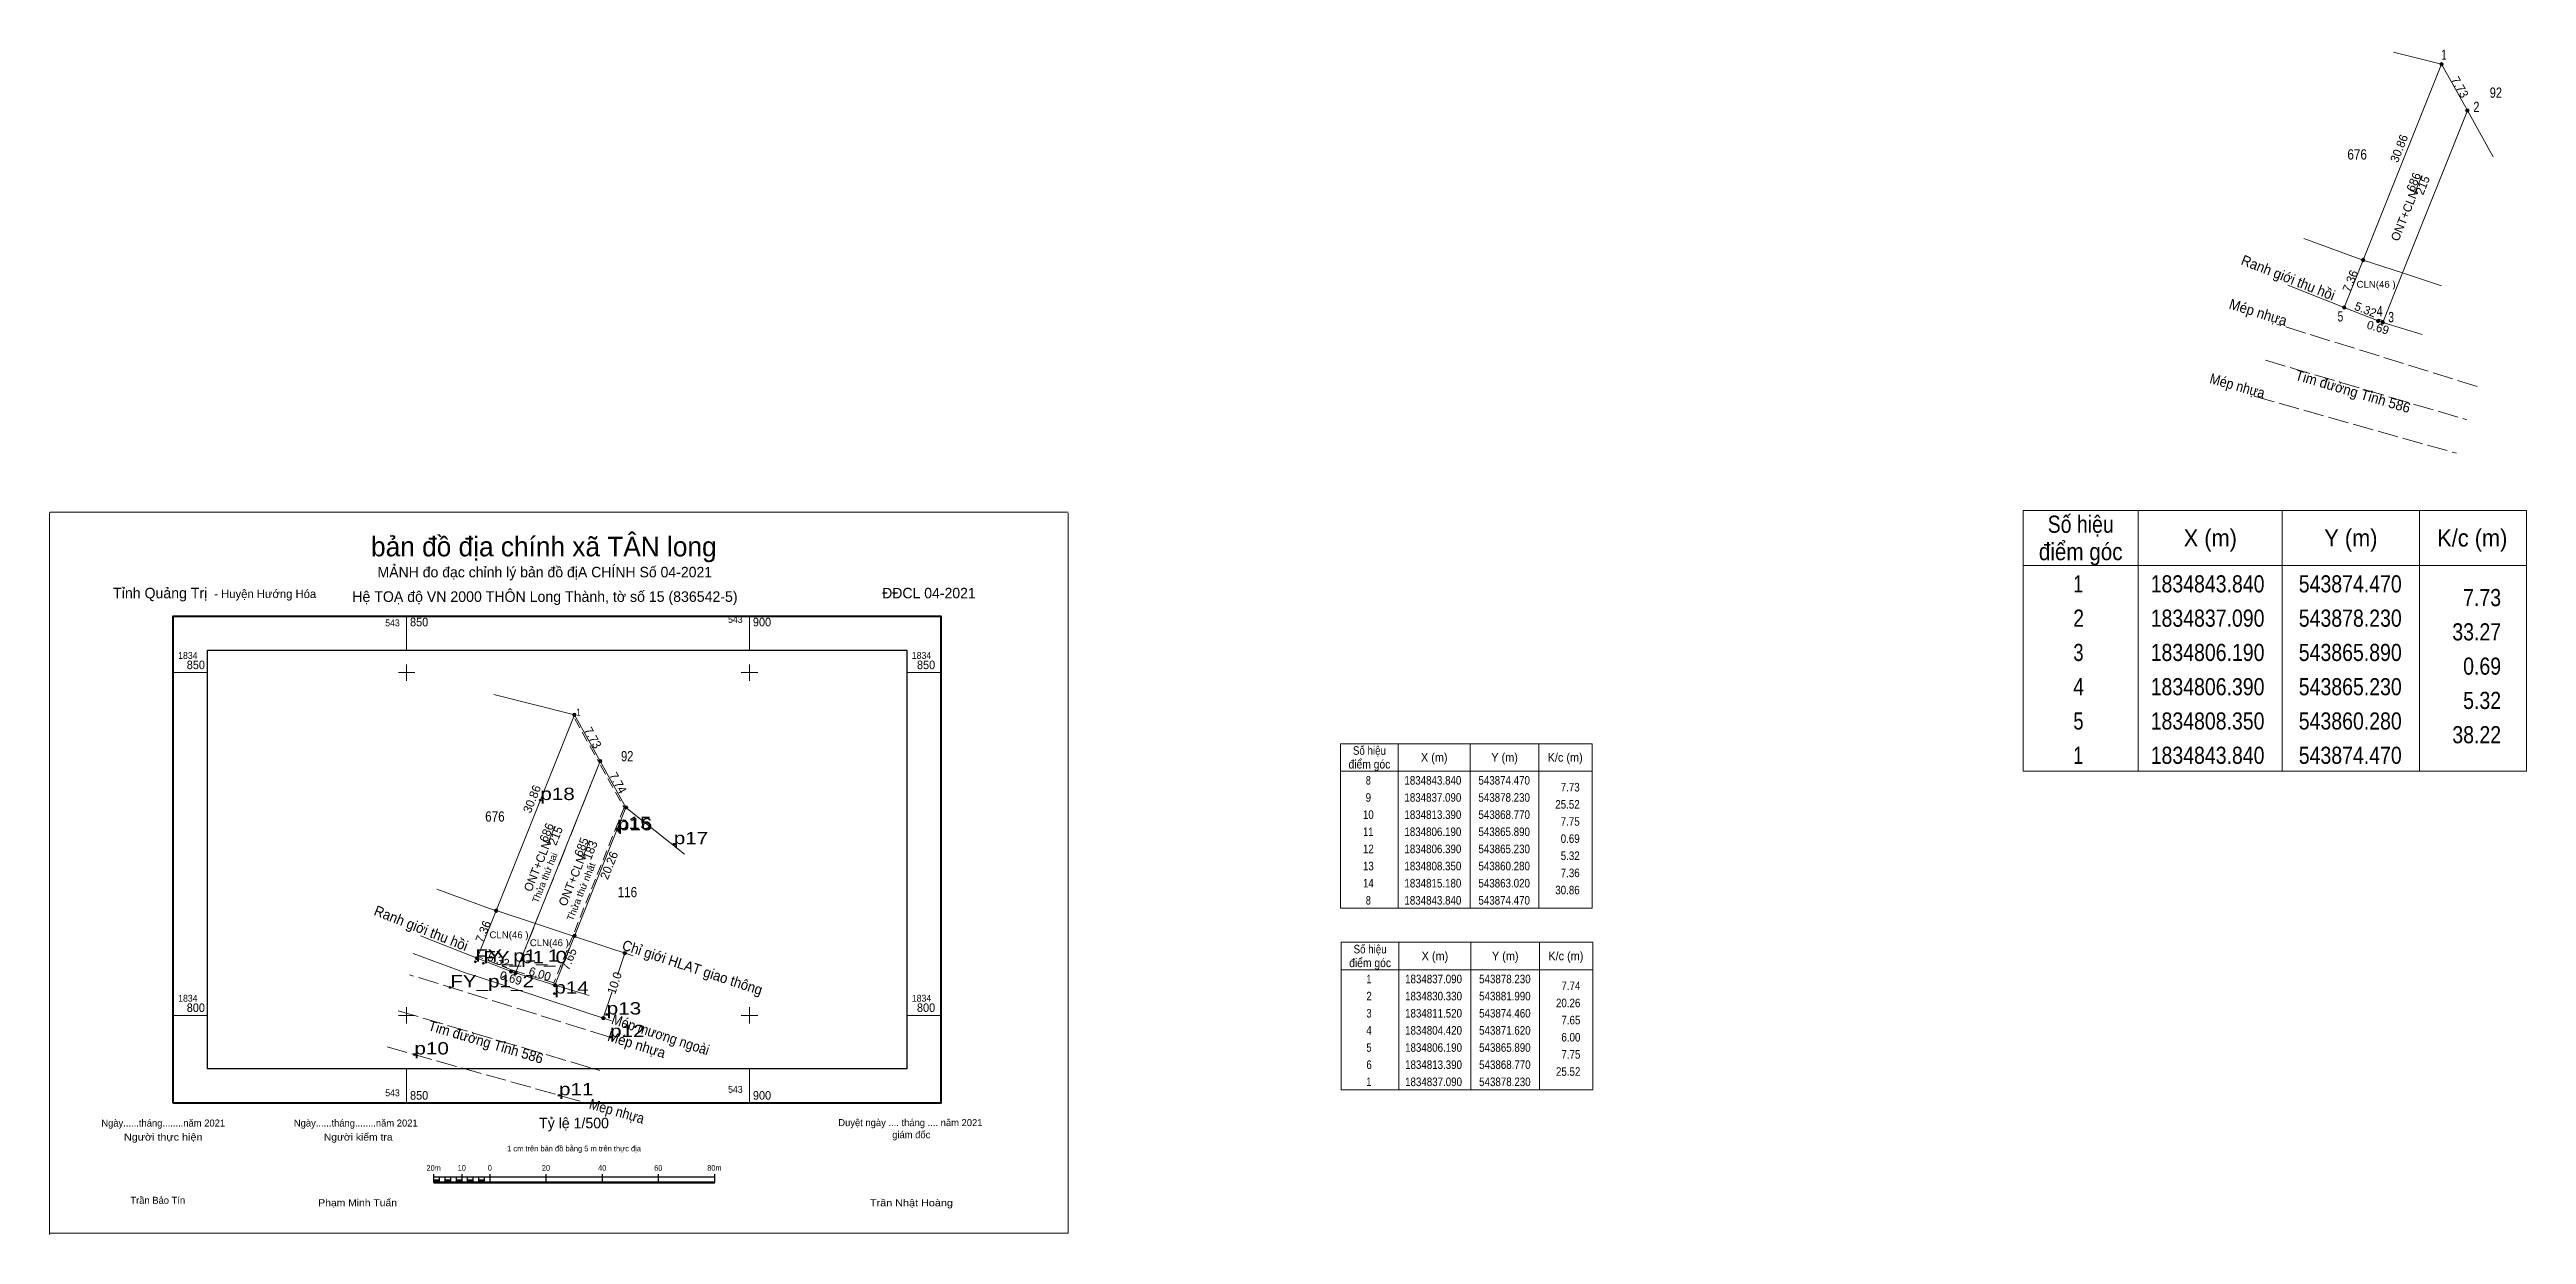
# Model space of a CAD drawing. Header units: metres. Extents: x 543489 to 544159, y 1834754 to 1834941.
# Drawn here: x 543797.9 to 544159.1, y 1834768.1 to 1834940.9 of the extents above; entities that cross this region are included whole.
import ezdxf
from ezdxf.enums import TextEntityAlignment as Align

# ---------------------------------------------------------------- set-up
doc = ezdxf.new("R2010")
doc.units = ezdxf.units.M
doc.header["$LTSCALE"] = 0.5
doc.header["$PDMODE"] = 32
doc.header["$PDSIZE"] = 0.25
for name, pattern in [('DASH_DOUBLE_DOT', [9.2, 5, -1.2, 0.3, -1.2, 0.3, -1.2]), ('LONG_DASHED', [7.5, 6, -1.5]), ('MEDIUM_DASHED', [4.5, 3, -1.5])]:
    doc.linetypes.add(name, pattern=pattern)
for name, color, linetype, lineweight in [('1', 7, 'Continuous', 13), ('10', 7, 'Continuous', 13), ('11', 7, 'Continuous', 13), ('13', 7, 'Continuous', 13), ('2', 7, 'Continuous', 25), ('4', 7, 'Continuous', 13), ('5', 7, 'Continuous', 13), ('63', 7, 'Continuous', 13)]:
    doc.layers.add(name, color=color, linetype=linetype, lineweight=lineweight)
doc.layers.add('12', color=7, linetype='Continuous')
doc.layers.add('7', color=7, linetype='Continuous')

msp = doc.modelspace()

# ---------------------------------------------------------------- texts
at = {"layer": '12', "width": 1.25}
for s, p in [('p18', (543869.5, 1834831.41)), ('p15', (543880.68, 1834827.17)), ('p16', (543880.81, 1834826.99)), ('p17', (543888.96, 1834824.97)), ('FY_p1_1', (543860.02, 1834807.82)), ('FY_p1_0', (543861.18, 1834807.61)), ('FY_p1_2', (543856.36, 1834804.08)), ('p14', (543871.54, 1834803.18)), ('p13', (543879.18, 1834800.13)), ('p12', (543879.67, 1834796.83)), ('p10', (543851.14, 1834794.3)), ('p11', (543872.22, 1834788.35))]:
    msp.add_text(s, height=1.8, dxfattribs=at).set_placement(p)
at = {"layer": '13'}
for s, p in [('686', (544143.251, 1834921.3212)), ('215', (544144.5649, 1834920.8462)), ('ONT+CLN', (544141.9227, 1834916.4463)), ('686', (543870.9909, 1834826.4412)), ('215', (543872.3049, 1834825.9662)), ('ONT+CLN', (543869.6627, 1834821.5662)), ('685', (543876.0649, 1834824.3262)), ('183', (543877.3809, 1834823.8662)), ('ONT+CLN', (543874.7327, 1834819.4562))]:
    msp.add_text(s, height=1.25, rotation=68.035, dxfattribs=at).set_placement(p, align=Align.CENTER)
at = {"layer": '13', "width": 1.05}
for p in [(544137.19, 1834906.13), (543864.93, 1834811.25), (543870.81, 1834810.1)]:
    msp.add_text('CLN(46 )', height=1, dxfattribs=at).set_placement(p, align=Align.CENTER)
at = {"layer": '2'}
for s, height, p in [('bản đồ địa chính xã TÂN long', 2.86, (543870.01, 1834866.95)), ('MẢNH đo đạc chỉnh lý bản đồ địA CHÍNH Số 04-2021', 1.53, (543870.15, 1834863.89)), ('Hệ TOẠ độ VN 2000 THÔN Long Thành, tờ số 15 (836542-5)', 1.54, (543870.17, 1834860.31)), ('Ngày......tháng........năm 2021', 1.025, (543814.505, 1834783.79)), ('Ngày......tháng........năm 2021', 1.025, (543842.585, 1834783.79)), ('Tỷ lệ 1/500', 1.54, (543874.41, 1834783.53)), ('Duyệt ngày .... tháng .... năm 2021', 1.025, (543923.46, 1834783.85)), ('1 cm trên bản đồ bằng 5 m trên thực địa', 0.8188, (543874.415, 1834780.17)), ('giám đốc', 1.025, (543923.585, 1834782.09)), ('Trần Bảo Tín', 1.024, (543813.71, 1834772.52))]:
    msp.add_text(s, height=height, dxfattribs=at).set_placement(p, align=Align.CENTER)
for s, height, p in [('Tỉnh Quảng Trị ', 1.539, (543807.21, 1834860.83)), ('- Huyện Hướng Hóa', 1.228, (543821.95, 1834860.87))]:
    msp.add_text(s, height=height, dxfattribs=at).set_placement(p)
msp.add_text('ĐĐCL 04-2021', height=1.53, dxfattribs=at).set_placement((543932.99, 1834860.83), align=Align.RIGHT)
for s, height, width, p in [('Người thực hiện', 1.024, 1.15, (543814.505, 1834781.75)), ('Người kiểm tra', 1.024, 1.1, (543842.94, 1834781.75)), ('20m', 0.8188, 0.95, (543853.94, 1834777.35)), ('10', 0.8188, 0.95, (543858.04, 1834777.35)), ('0', 0.8188, 0.9, (543862.13, 1834777.35)), ('20', 0.8188, 0.95, (543870.32, 1834777.35)), ('40', 0.8188, 0.95, (543878.52, 1834777.35)), ('60', 0.8188, 0.95, (543886.7, 1834777.35)), ('80m', 0.8188, 0.95, (543894.89, 1834777.35)), ('Phạm Minh Tuấn', 1.025, 1.1, (543842.86, 1834772.17)), ('Trần Nhật Hoàng', 1.025, 1.15, (543923.615, 1834772.15))]:
    msp.add_text(s, height=height, dxfattribs=dict(at, width=width)).set_placement(p, align=Align.CENTER)
at = {"layer": '4'}
for s, height, width, p in [('1', 1.5, 0.65, (544147.095, 1834939.37)), ('2', 1.5, 0.8, (544151.825, 1834931.76)), ('92 ', 1.5, 0.8, (544154.88, 1834933.83)), ('676', 1.5, 0.85, (544134.43, 1834924.82)), ('4', 1.5, 0.8, (544137.72, 1834901.98)), ('5', 1.5, 0.75, (544131.99, 1834901.2)), ('3', 1.5, 0.75, (544139.38, 1834901.1)), ('92 ', 1.5, 0.8, (543882.39, 1834837.06)), ('Số hiệu', 1.25, 0.85, (543990.4, 1834838.01)), ('X (m)', 1.25, 0.95, (543999.85, 1834837.01)), ('Y (m)', 1.25, 0.95, (544010.105, 1834837.01)), ('K/c (m)', 1.25, 0.95, (544018.945, 1834837.01)), ('điểm góc', 1.25, 0.9, (543990.4, 1834836.01)), (' 8', 1.25, 0.8, (543990.055, 1834833.66)), ('1834843.840', 1.25, 0.85, (543999.65, 1834833.66)), ('543874.470', 1.25, 0.85, (544010.05, 1834833.66)), (' 9', 1.25, 0.85, (543990.045, 1834831.16)), ('1834837.090', 1.25, 0.85, (543999.65, 1834831.16)), ('543878.230', 1.25, 0.85, (544010.05, 1834831.16)), ('676', 1.5, 0.85, (543862.88, 1834828.26)), (' 10', 1.25, 0.85, (543990.045, 1834828.66)), (' 11', 1.25, 0.8, (543990.045, 1834826.16)), ('1834813.390', 1.25, 0.85, (543999.65, 1834828.66)), ('1834806.190', 1.25, 0.85, (543999.65, 1834826.16)), ('543868.770', 1.25, 0.85, (544010.05, 1834828.66)), ('543865.890', 1.25, 0.85, (544010.05, 1834826.16)), (' 12', 1.25, 0.85, (543990.04, 1834823.66)), ('1834806.390', 1.25, 0.85, (543999.65, 1834823.66)), ('543865.230', 1.25, 0.85, (544010.05, 1834823.66)), (' 13', 1.25, 0.85, (543990.05, 1834821.16)), ('1834808.350', 1.25, 0.85, (543999.65, 1834821.16)), ('1834815.180', 1.25, 0.85, (543999.65, 1834818.66)), ('543860.280', 1.25, 0.85, (544010.05, 1834821.16)), ('543863.020', 1.25, 0.85, (544010.05, 1834818.66)), ('116', 1.5, 0.85, (543882.19, 1834817.23)), (' 14', 1.25, 0.85, (543990.045, 1834818.66)), (' 8', 1.25, 0.8, (543990.055, 1834816.16)), ('1834843.840', 1.25, 0.85, (543999.65, 1834816.16)), ('543874.470', 1.25, 0.85, (544010.05, 1834816.16)), ('Số hiệu', 1.25, 0.85, (543990.5, 1834809.04)), ('X (m)', 1.25, 0.95, (543999.95, 1834808.04)), ('Y (m)', 1.25, 0.95, (544010.205, 1834808.04)), ('K/c (m)', 1.25, 0.95, (544019.045, 1834808.04)), ('điểm góc', 1.25, 0.9, (543990.5, 1834807.04)), (' 1', 1.25, 0.75, (543990.145, 1834804.69)), ('1834837.090', 1.25, 0.85, (543999.75, 1834804.69)), ('543878.230', 1.25, 0.85, (544010.15, 1834804.69)), (' 2', 1.25, 0.85, (543990.155, 1834802.19)), ('1834830.330', 1.25, 0.85, (543999.75, 1834802.19)), ('543881.990', 1.25, 0.85, (544010.15, 1834802.19)), (' 4', 1.25, 0.85, (543990.145, 1834797.19)), (' 3', 1.25, 0.8, (543990.145, 1834799.69)), ('1834811.520', 1.25, 0.85, (543999.75, 1834799.69)), ('1834804.420', 1.25, 0.85, (543999.75, 1834797.19)), ('543874.460', 1.25, 0.85, (544010.15, 1834799.69)), ('543871.620', 1.25, 0.85, (544010.15, 1834797.19)), (' 5', 1.25, 0.8, (543990.15, 1834794.69)), ('1834806.190', 1.25, 0.85, (543999.75, 1834794.69)), ('543865.890', 1.25, 0.85, (544010.15, 1834794.69)), (' 6', 1.25, 0.85, (543990.155, 1834792.19)), ('1834813.390', 1.25, 0.85, (543999.75, 1834792.19)), ('543868.770', 1.25, 0.85, (544010.15, 1834792.19)), (' 1', 1.25, 0.75, (543990.145, 1834789.69)), ('1834837.090', 1.25, 0.85, (543999.75, 1834789.69)), ('543878.230', 1.25, 0.85, (544010.15, 1834789.69))]:
    msp.add_text(s, height=height, dxfattribs=dict(at, width=width)).set_placement(p, align=Align.CENTER)
for s, rotation, p in [('7.73', 299.119, (544148.866, 1834935.0791)), ('30.86', 68.223, (544141.1243, 1834926.2131)), ('7.36', 68.141, (544134.0047, 1834906.8723)), ('5.32', 338.398, (544135.4249, 1834902.3622)), ('0.69', 342.834, (544137.2855, 1834899.7318)), ('7.73', 299.119, (543876.606, 1834840.1991)), ('7.74', 299.083, (543880.2717, 1834833.6088)), ('30.86', 68.223, (543868.8643, 1834831.3331)), ('20.26', 68.183, (543880.1057, 1834821.6527)), ('7.36', 68.141, (543861.7447, 1834811.9923)), ('5.32', 338.398, (543863.1649, 1834807.4822)), ('7.65', 68.199, (543874.2552, 1834807.9829)), ('0.69', 342.834, (543865.0255, 1834804.8518)), ('6.00', 342.834, (543869.2555, 1834805.4588)), ('10.0', 71.71, (543880.9153, 1834804.5289))]:
    msp.add_text(s, height=1.25, rotation=rotation, dxfattribs=at).set_placement(p, align=Align.CENTER)
for s, rotation, width, p in [('Ranh giới thu hồi', 338.355, 0.95, (544124.0984, 1834906.8996)), ('Mép nhựa', 342.713, 0.95, (544119.7771, 1834901.8322)), ('Mép nhựa', 344.245, 0.9, (544116.7664, 1834891.1153)), ('Tim đường Tỉnh 586', 343.5, 0.95, (544133.602, 1834890.2845)), ('Ranh giới thu hồi', 338.355, 0.95, (543851.8384, 1834812.0196)), ('Chỉ giới HLAT giao thông', 341.726, 0.95, (543891.4398, 1834806.2814)), ('Tim đường Tỉnh 586', 343.5, 0.95, (543861.342, 1834795.4045)), ('Mép mương ngoài', 341.726, 0.9, (543886.7948, 1834796.4903)), ('Mép nhựa', 342.713, 0.95, (543883.3271, 1834795.0422)), ('Mép nhựa', 344.245, 0.9, (543880.4564, 1834785.3053))]:
    msp.add_text(s, height=1.5, rotation=rotation, dxfattribs=dict(at, width=width)).set_placement(p, align=Align.CENTER)
at = {"layer": '4', "width": 0.85}
for s, height, p in [('1', 1, (543875.37, 1834843.72)), ('25.52', 1.25, (544021.06, 1834830.16)), ('7.73', 1.25, (544021.06, 1834832.66)), ('7.75', 1.25, (544021.06, 1834827.66)), ('0.69', 1.25, (544021.06, 1834825.16)), ('5.32', 1.25, (544021.06, 1834822.66)), ('7.36', 1.25, (544021.06, 1834820.16)), ('30.86', 1.25, (544021.06, 1834817.66)), ('20.26', 1.25, (544021.16, 1834801.19)), ('7.74', 1.25, (544021.16, 1834803.69)), ('7.65', 1.25, (544021.16, 1834798.69)), ('6.00', 1.25, (544021.16, 1834796.19)), ('7.75', 1.25, (544021.16, 1834793.69)), ('25.52', 1.25, (544021.16, 1834791.19))]:
    msp.add_text(s, height=height, dxfattribs=at).set_placement(p, align=Align.RIGHT)
at = {"layer": '5'}
msp.add_text('Thửa thứ hai', height=1, rotation=68.219, dxfattribs=at).set_placement((543870.6182, 1834819.8845), align=Align.CENTER)
at = {"layer": '5', "width": 1.05}
msp.add_text('Thửa thứ nhất', height=1, rotation=68.199, dxfattribs=at).set_placement((543875.9057, 1834817.8593), align=Align.CENTER)
at = {"layer": '63'}
for s, width, p in [('Số hiệu', 0.85, (544094.12, 1834870.39)), ('X (m)', 0.95, (544113.02, 1834868.39)), ('Y (m)', 0.95, (544133.515, 1834868.39)), ('K/c (m)', 0.95, (544151.22, 1834868.39)), ('điểm góc', 0.9, (544094.12, 1834866.39)), (' 1', 0.75, (544093.415, 1834861.69)), ('1834843.840', 0.85, (544112.62, 1834861.69)), ('543874.470', 0.85, (544133.425, 1834861.69)), (' 2', 0.85, (544093.42, 1834856.69)), ('1834837.090', 0.85, (544112.62, 1834856.69)), ('543878.230', 0.85, (544133.425, 1834856.69)), (' 3', 0.8, (544093.42, 1834851.69)), ('1834806.190', 0.85, (544112.62, 1834851.69)), ('543865.890', 0.85, (544133.425, 1834851.69)), (' 4', 0.85, (544093.415, 1834846.69)), ('1834806.390', 0.85, (544112.62, 1834846.69)), ('543865.230', 0.85, (544133.425, 1834846.69)), (' 5', 0.8, (544093.42, 1834841.69)), ('1834808.350', 0.85, (544112.62, 1834841.69)), ('543860.280', 0.85, (544133.425, 1834841.69)), (' 1', 0.75, (544093.415, 1834836.69)), ('1834843.840', 0.85, (544112.62, 1834836.69)), ('543874.470', 0.85, (544133.425, 1834836.69))]:
    msp.add_text(s, height=2.5, dxfattribs=dict(at, width=width)).set_placement(p, align=Align.CENTER)
for s, height, width, p in [('7.73', 2.5, 0.85, (544155.42, 1834859.69)), ('543', 1, 0.95, (543849, 1834856.75)), ('543', 1, 0.95, (543899, 1834857.25)), ('33.27', 2.5, 0.85, (544155.42, 1834854.69)), ('0.69', 2.5, 0.85, (544155.42, 1834849.69)), ('5.32', 2.5, 0.85, (544155.42, 1834844.69)), ('38.22', 2.5, 0.85, (544155.42, 1834839.69)), ('543', 1, 0.95, (543849, 1834788.21)), ('543', 1, 0.95, (543899, 1834788.71))]:
    msp.add_text(s, height=height, dxfattribs=dict(at, width=width)).set_placement(p, align=Align.RIGHT)
at = {"layer": '63', "width": 0.95}
for s, height, p in [('850', 1.25, (543850.5, 1834856.75)), ('900', 1.25, (543900.5, 1834856.75)), ('1834', 1, (543816.69, 1834852)), ('1834', 1, (543923.67, 1834852)), ('850', 1.25, (543817.94, 1834850.5)), ('850', 1.25, (543924.42, 1834850.5)), ('1834', 1, (543816.69, 1834802)), ('1834', 1, (543923.67, 1834802)), ('800', 1.25, (543817.94, 1834800.5)), ('800', 1.25, (543924.42, 1834800.5)), ('850', 1.25, (543850.5, 1834787.71)), ('900', 1.25, (543900.5, 1834787.71))]:
    msp.add_text(s, height=height, dxfattribs=at).set_placement(p)

# ---------------------------------------------------------------- hatches: boundary and pattern name
at = {"layer": '2'}
for points in [[(543853.99, 1834775.62), (543854.81, 1834775.62), (543854.81, 1834776.03), (543853.99, 1834776.03)], [(543855.63, 1834775.62), (543856.45, 1834775.62), (543856.45, 1834776.03), (543855.63, 1834776.03)], [(543857.27, 1834775.62), (543858.09, 1834775.62), (543858.09, 1834776.03), (543857.27, 1834776.03)], [(543858.9, 1834775.62), (543859.72, 1834775.62), (543859.72, 1834776.03), (543858.9, 1834776.03)], [(543860.54, 1834775.62), (543861.36, 1834775.62), (543861.36, 1834776.03), (543860.54, 1834776.03)]]:
    msp.add_hatch(color=256, dxfattribs=at).paths.add_polyline_path(points)
at = {"layer": '5'}
for points in [[(544146.9894, 1834938.7283, 1), (544146.4894, 1834938.7283, 1)], [(544150.7494, 1834931.9783, 1), (544150.2494, 1834931.9783, 1)], [(544135.5694, 1834910.1683, 1), (544135.0694, 1834910.1683, 1)], [(544132.7994, 1834903.2383, 1), (544132.2994, 1834903.2383, 1)], [(544137.7494, 1834901.2783, 1), (544137.2494, 1834901.2783, 1)], [(544138.4094, 1834901.0783, 1), (544137.9094, 1834901.0783, 1)], [(543874.72, 1834843.84, 1), (543874.22, 1834843.84, 1)], [(543878.48, 1834837.09, 1), (543877.98, 1834837.09, 1)], [(543882.24, 1834830.33, 1), (543881.74, 1834830.33, 1)], [(543863.3, 1834815.28, 1), (543862.8, 1834815.28, 1)], [(543874.74, 1834811.61, 1), (543874.24, 1834811.61, 1)], [(543882.07, 1834809.09, 1), (543881.57, 1834809.09, 1)], [(543860.53, 1834808.35, 1), (543860.03, 1834808.35, 1)], [(543865.48, 1834806.39, 1), (543864.98, 1834806.39, 1)], [(543866.14, 1834806.19, 1), (543865.64, 1834806.19, 1)], [(543871.87, 1834804.42, 1), (543871.37, 1834804.42, 1)], [(543878.93, 1834799.59, 1), (543878.43, 1834799.59, 1)]]:
    msp.add_hatch(color=256, dxfattribs=at).paths.add_polyline_path(points)

# ---------------------------------------------------------------- linework, layer by layer
at = {"layer": '1'}
msp.add_lwpolyline([(543874.47, 1834843.84), (543878.23, 1834837.09), (543865.89, 1834806.19), (543865.23, 1834806.39), (543860.28, 1834808.35)], close=True, dxfattribs=at)
at = {"layer": '10'}
for p, q in [((544132.55, 1834903.24), (544146.74, 1834938.73)), ((544141.03, 1834908.28), (544150.5, 1834931.98)), ((544138.16, 1834901.08), (544141.04, 1834908.28)), ((544138.15, 1834901.08), (544138.16, 1834901.08)), ((544138.16, 1834901.08), (544143.89, 1834899.31)), ((543860.28, 1834808.35), (543874.47, 1834843.84)), ((543881.99, 1834830.33), (543871.62, 1834804.42)), ((543865.88, 1834806.19), (543865.89, 1834806.19)), ((543865.89, 1834806.19), (543871.62, 1834804.42))]:
    msp.add_line(p, q, dxfattribs=at)
at = {"layer": '10', "linetype": 'DASH_DOUBLE_DOT'}
for p, q in [((543868.76, 1834813.39), (543878.23, 1834837.09)), ((543865.89, 1834806.19), (543868.77, 1834813.39))]:
    msp.add_line(p, q, dxfattribs=at)
at = {"layer": '10'}
for points in [[(544146.74, 1834938.73), (544150.5, 1834931.98), (544154.26, 1834925.22)], [(544132.55, 1834903.24), (544137.5, 1834901.28), (544138.16, 1834901.08)], [(543874.47, 1834843.84), (543878.23, 1834837.09), (543881.99, 1834830.33)], [(543860.28, 1834808.35), (543865.23, 1834806.39), (543865.89, 1834806.19)]]:
    msp.add_lwpolyline(points, dxfattribs=at)
at = {"layer": '11'}
msp.add_line((543797.98, 1834873.4), (543946.48, 1834873.4), dxfattribs=at)
for points in [[(543797.93, 1834768.05), (543797.93, 1834873.05), (543797.98, 1834873.4)], [(543946.48, 1834873.24), (543946.48, 1834768.24), (543797.98, 1834768.24)]]:
    msp.add_lwpolyline(points, dxfattribs=at)
at = {"layer": '13'}
for p, q in [((544142.81, 1834919.84), (544143.88, 1834922.49)), ((543870.54, 1834824.95), (543871.61, 1834827.6)), ((543875.61, 1834822.84), (543876.68, 1834825.49))]:
    msp.add_line(p, q, dxfattribs=at)
for points in [[(544146.73, 1834906.41), (544141.04, 1834908.28), (544135.32, 1834910.17)], [(543874.46, 1834811.52), (543868.77, 1834813.39), (543863.05, 1834815.28)]]:
    msp.add_lwpolyline(points, dxfattribs=at)
at = {"layer": '2'}
for p, q in [((543853.99, 1834775.62), (543853.99, 1834776.85)), ((543858.09, 1834775.62), (543858.09, 1834776.85)), ((543862.18, 1834775.62), (543862.18, 1834776.85)), ((543870.37, 1834775.62), (543870.37, 1834776.85)), ((543878.56, 1834775.62), (543878.56, 1834776.85)), ((543886.75, 1834775.62), (543886.75, 1834776.85)), ((543894.94, 1834775.62), (543894.94, 1834776.85)), ((543853.99, 1834776.44), (543894.94, 1834776.44)), ((543854.81, 1834775.62), (543854.81, 1834776.44)), ((543855.63, 1834775.62), (543855.63, 1834776.44)), ((543856.45, 1834775.62), (543856.45, 1834776.44)), ((543857.27, 1834775.62), (543857.27, 1834776.44)), ((543858.9, 1834775.62), (543858.9, 1834776.44)), ((543859.72, 1834775.62), (543859.72, 1834776.44)), ((543860.54, 1834775.62), (543860.54, 1834776.44)), ((543861.36, 1834775.62), (543861.36, 1834776.44))]:
    msp.add_line(p, q, dxfattribs=at)
at = {"layer": '2', "lineweight": 53}
msp.add_line((543853.99, 1834775.62), (543894.94, 1834775.62), dxfattribs=at)
at = {"layer": '2', "lineweight": 13}
for points in [[(543853.99, 1834775.62), (543854.81, 1834775.62), (543854.81, 1834776.03), (543853.99, 1834776.03)], [(543855.63, 1834775.62), (543856.45, 1834775.62), (543856.45, 1834776.03), (543855.63, 1834776.03)], [(543857.27, 1834775.62), (543858.09, 1834775.62), (543858.09, 1834776.03), (543857.27, 1834776.03)], [(543858.9, 1834775.62), (543859.72, 1834775.62), (543859.72, 1834776.03), (543858.9, 1834776.03)], [(543860.54, 1834775.62), (543861.36, 1834775.62), (543861.36, 1834776.03), (543860.54, 1834776.03)]]:
    msp.add_lwpolyline(points, close=True, dxfattribs=at)
at = {"layer": '4'}
for p, q in [((544146.74, 1834938.73), (544139.71, 1834940.49)), ((544132.55, 1834903.24), (544124.31, 1834906.51)), ((543874.47, 1834843.84), (543862.72, 1834846.79)), ((543994.59, 1834839.63), (543994.59, 1834815.63)), ((544005.09, 1834839.63), (544005.09, 1834815.63)), ((544015.09, 1834839.63), (544015.09, 1834815.63)), ((543986.19, 1834835.63), (544022.89, 1834835.63)), ((543881.99, 1834830.33), (543890.54, 1834823.53)), ((543860.28, 1834808.35), (543852.04, 1834811.62)), ((543883.03, 1834808.69), (543874.46, 1834811.52)), ((543881.82, 1834809.09), (543880.75, 1834805.85)), ((543994.69, 1834810.66), (543994.69, 1834789.16)), ((544005.19, 1834810.66), (544005.19, 1834789.16)), ((544015.19, 1834810.66), (544015.19, 1834789.16)), ((543986.29, 1834806.66), (544022.99, 1834806.66)), ((543879.98, 1834803.51), (543878.68, 1834799.59))]:
    msp.add_line(p, q, dxfattribs=at)
at = {"layer": '4', "linetype": 'LONG_DASHED'}
for p, q in [((544151.94, 1834891.72), (544122.7, 1834900.82)), ((544121.06, 1834895.56), (544150.43, 1834886.86)), ((544119.43, 1834890.31), (544148.92, 1834881.99)), ((543879.67, 1834796.83), (543850.43, 1834805.93)), ((543848.79, 1834800.67), (543878.16, 1834791.97)), ((543847.16, 1834795.42), (543876.65, 1834787.1))]:
    msp.add_line(p, q, dxfattribs=at)
at = {"layer": '4', "linetype": 'MEDIUM_DASHED'}
for p, q in [((544138.24, 1834901.32), (544137.58, 1834901.52)), ((543874.51, 1834843.26), (543877.95, 1834837.07))]:
    msp.add_line(p, q, dxfattribs=at)
at = {"layer": '4'}
for points in [[(544135.32, 1834910.17), (544134.34, 1834910.48), (544126.66, 1834913.3)], [(543863.05, 1834815.28), (543862.07, 1834815.59), (543854.39, 1834818.41)], [(543879.89, 1834799.19), (543859.98, 1834805.76), (543858.84, 1834806.12), (543850.94, 1834809.02)], [(543871.62, 1834804.42), (543872.64, 1834804.11), (543876.6, 1834802.9)]]:
    msp.add_lwpolyline(points, dxfattribs=at)
for points in [[(543986.19, 1834839.63), (544022.89, 1834839.63), (544022.89, 1834815.63), (543986.19, 1834815.63)], [(543986.29, 1834810.66), (544022.99, 1834810.66), (544022.99, 1834789.16), (543986.29, 1834789.16)]]:
    msp.add_lwpolyline(points, close=True, dxfattribs=at)
at = {"layer": '4', "linetype": 'MEDIUM_DASHED'}
for points in [[(543878.27, 1834836.51), (543881.71, 1834830.31), (543874.23, 1834811.61), (543871.47, 1834804.73), (543865.97, 1834806.43)], [(543865.97, 1834806.43), (543865.31, 1834806.63), (543860.61, 1834808.49)]]:
    msp.add_lwpolyline(points, dxfattribs=at)
at = {"layer": '5'}
for centre in [(544146.7394, 1834938.7283), (544150.4994, 1834931.9783), (544135.3194, 1834910.1683), (544132.5494, 1834903.2383), (544137.4994, 1834901.2783), (544138.1594, 1834901.0783), (543874.47, 1834843.84), (543878.23, 1834837.09), (543881.99, 1834830.33), (543863.05, 1834815.28), (543874.49, 1834811.61), (543881.82, 1834809.09), (543860.28, 1834808.35), (543865.23, 1834806.39), (543865.89, 1834806.19), (543871.62, 1834804.42), (543878.68, 1834799.59)]:
    msp.add_circle(centre, 0.25, dxfattribs=at)
at = {"layer": '63'}
for p, q in [((544102.52, 1834873.64), (544102.52, 1834835.64)), ((544123.52, 1834873.64), (544123.52, 1834835.64)), ((544143.52, 1834873.64), (544143.52, 1834835.64)), ((544085.72, 1834865.64), (544159.12, 1834865.64)), ((543850, 1834853.25), (543850, 1834858.25)), ((543900, 1834853.25), (543900, 1834858.25)), ((543815.94, 1834850), (543820.94, 1834850)), ((543848.8, 1834850), (543851.2, 1834850)), ((543850, 1834848.8), (543850, 1834851.2)), ((543898.8, 1834850), (543901.2, 1834850)), ((543900, 1834848.8), (543900, 1834851.2)), ((543922.92, 1834850), (543927.92, 1834850)), ((543815.94, 1834800), (543820.94, 1834800)), ((543848.8, 1834800), (543851.2, 1834800)), ((543850, 1834798.8), (543850, 1834801.2)), ((543898.8, 1834800), (543901.2, 1834800)), ((543900, 1834798.8), (543900, 1834801.2)), ((543922.92, 1834800), (543927.92, 1834800)), ((543850, 1834787.21), (543850, 1834792.21)), ((543900, 1834787.21), (543900, 1834792.21))]:
    msp.add_line(p, q, dxfattribs=at)
msp.add_lwpolyline([(544085.72, 1834873.64), (544159.12, 1834873.64), (544159.12, 1834835.64), (544085.72, 1834835.64)], close=True, dxfattribs=at)
at = {"layer": '63', "lineweight": 40}
msp.add_lwpolyline([(543815.94, 1834787.21), (543815.94, 1834858.25), (543927.92, 1834858.25), (543927.92, 1834787.21)], close=True, dxfattribs=at)
at = {"layer": '63', "lineweight": 25}
msp.add_lwpolyline([(543820.94, 1834792.21), (543820.94, 1834853.25), (543922.92, 1834853.25), (543922.92, 1834792.21)], close=True, dxfattribs=at)
msp.add_lwpolyline([(543820.94, 1834792.21), (543820.94, 1834853.25), (543922.92, 1834853.25), (543922.92, 1834792.21)], close=True, dxfattribs=at)
msp.add_lwpolyline([(543820.94, 1834792.21), (543820.94, 1834853.25), (543922.92, 1834853.25), (543922.92, 1834792.21)], close=True, dxfattribs=at)
at = {"layer": '7'}
for p in [(543869.5, 1834831.41), (543880.68, 1834827.17), (543880.81, 1834826.99), (543888.96, 1834824.97), (543860.02, 1834807.82), (543861.18, 1834807.61), (543856.36, 1834804.08), (543871.54, 1834803.18), (543879.18, 1834800.13), (543879.67, 1834796.83), (543851.14, 1834794.3), (543872.22, 1834788.35)]:
    msp.add_point(p, dxfattribs=at)

msp.set_redraw_order([(e.dxf.handle, doc.entitydb.next_handle()) for e in msp.query("TEXT MTEXT ATTDEF DIMENSION ARC_DIMENSION")])  # texts and dimensions are drawn at this point

doc.saveas('drawing.dxf')
